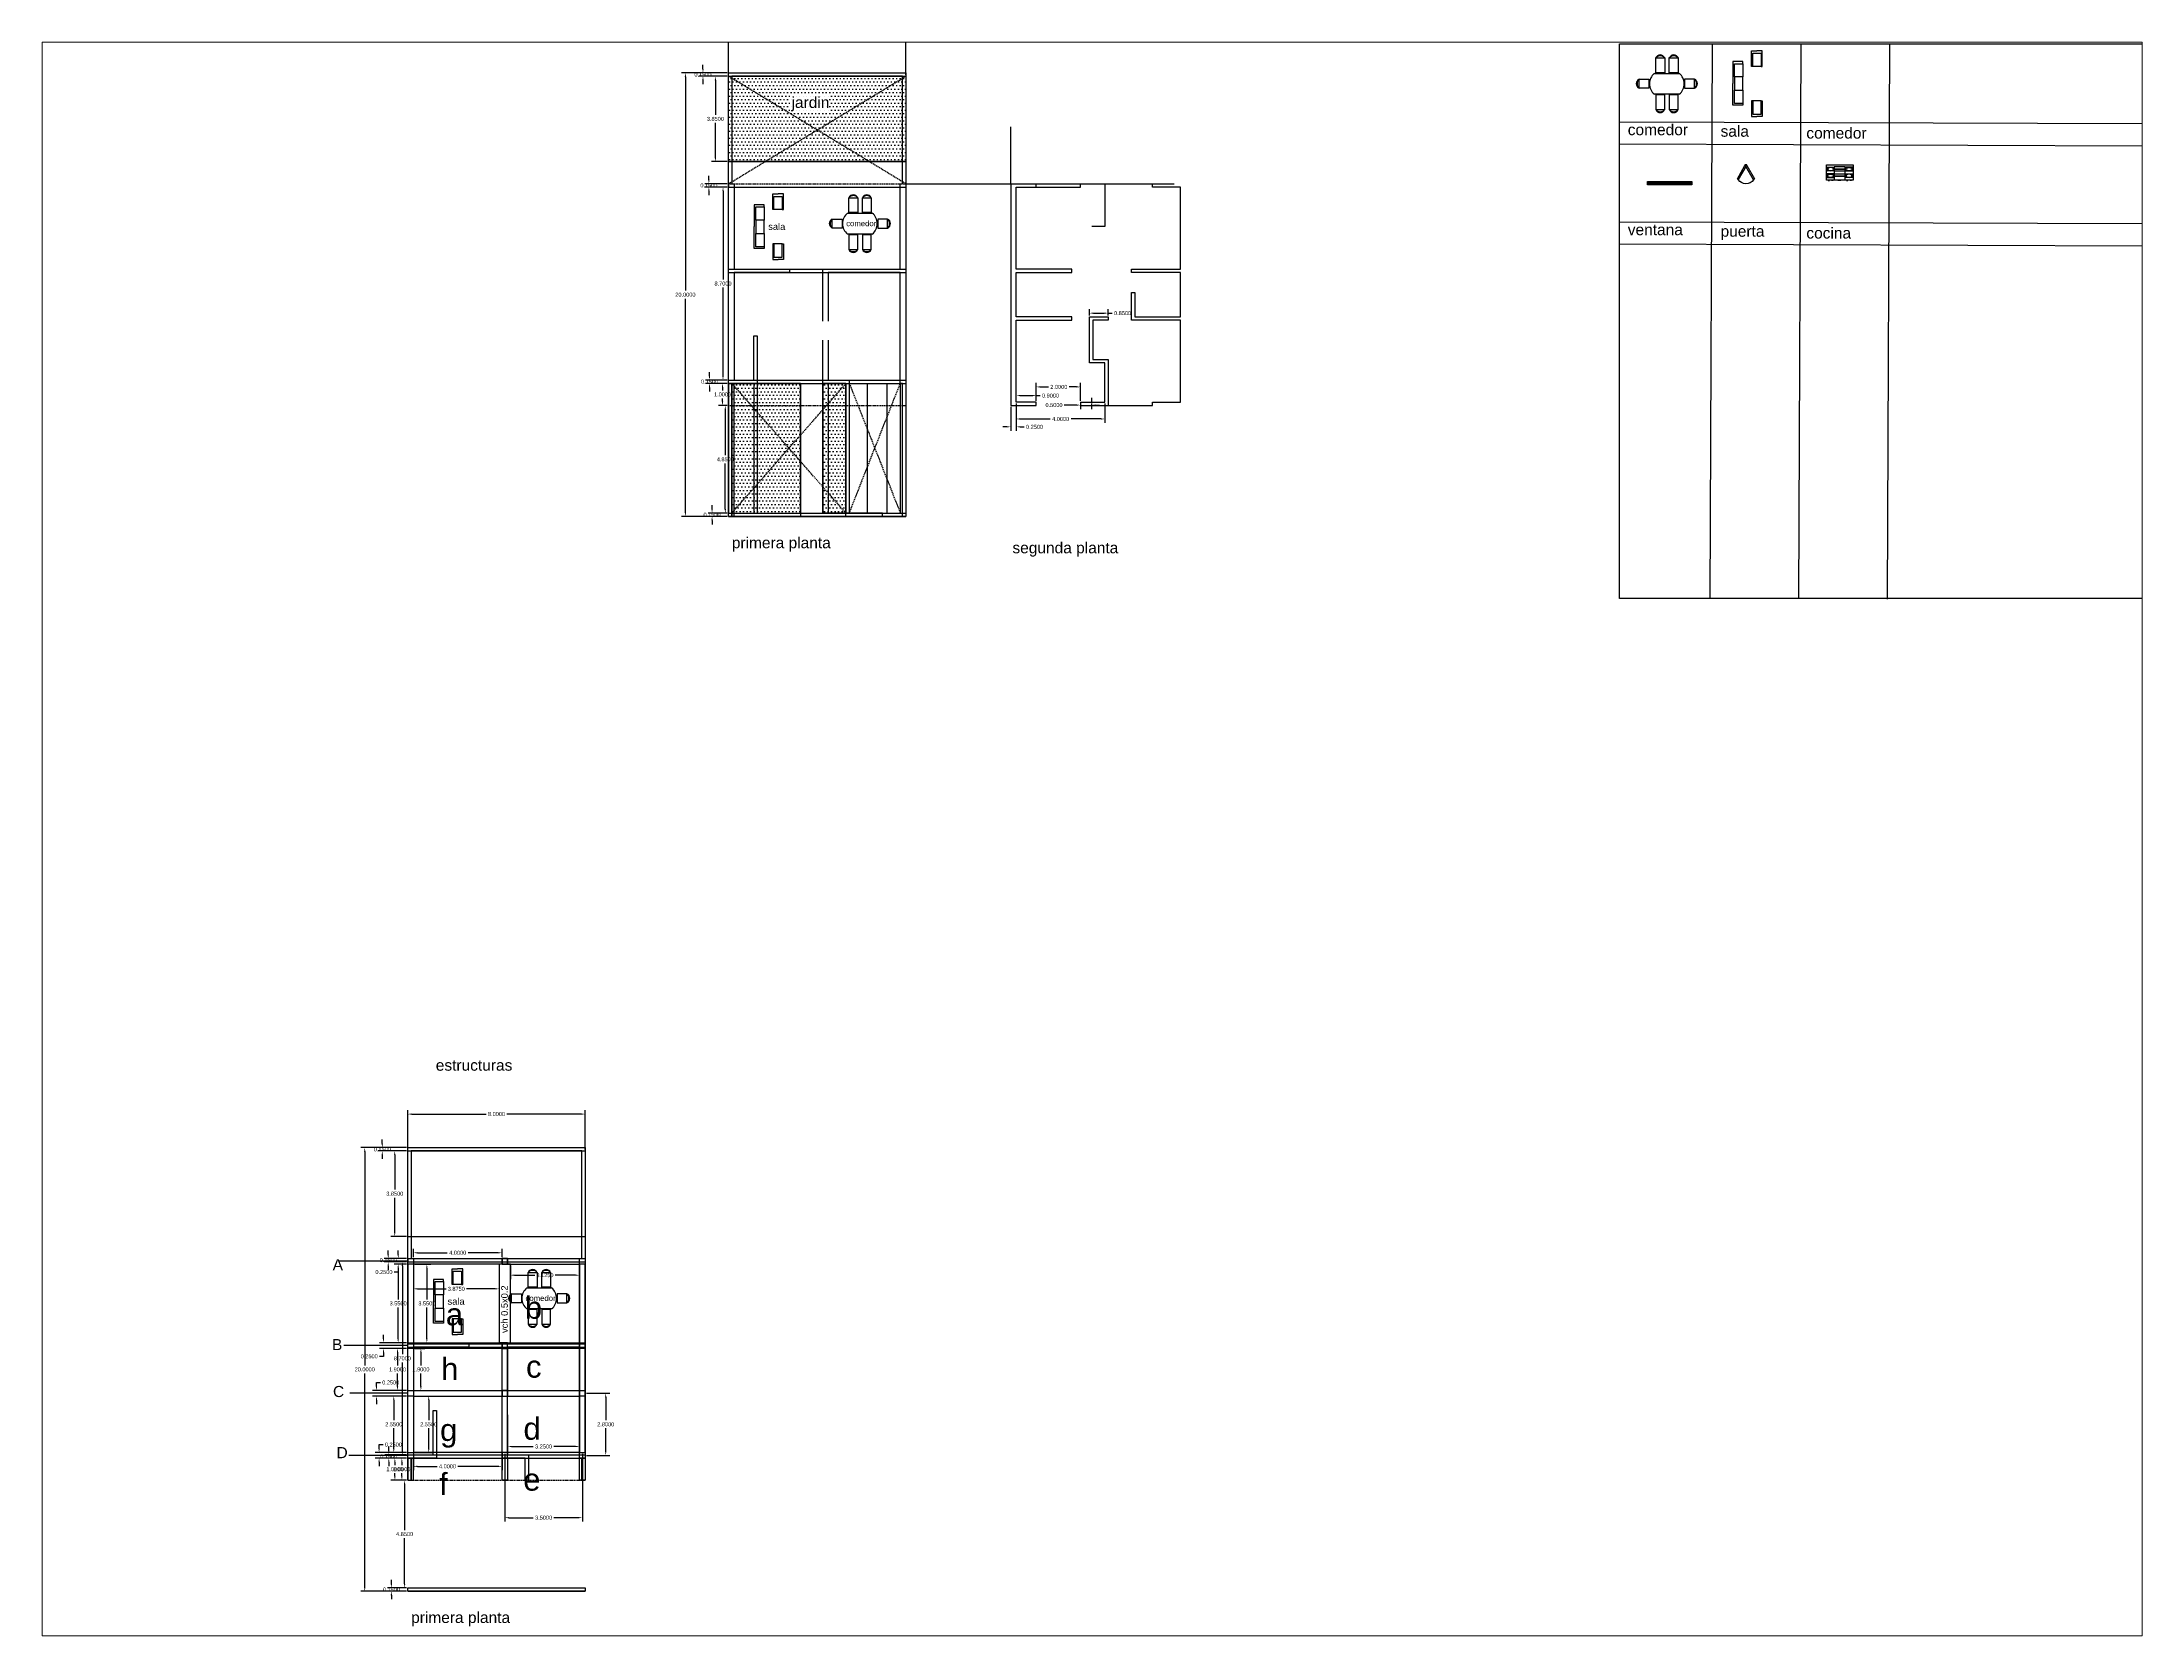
# Paper-space layout 'Layout3' of a CAD drawing. Header units: millimetres. Extents: x 26 to 231, y 20 to 176.
# The model-space entities are those that its viewports show. They can reach past a viewport. Long polylines and large blocks are cut down to what shows.
import ezdxf

# ---------------------------------------------------------------- set-up
doc = ezdxf.new("R2010")
doc.units = ezdxf.units.MM
doc.linetypes.add('HIDDEN', pattern=[0.375, 0.25, -0.125])
for name, color, linetype in [('arquit-accesorio', 43, 'Continuous'), ('arquit-jardin-patio', 3, 'Continuous'), ('arquit-muro', 20, 'Continuous'), ('arquit-vacio', 7, 'HIDDEN'), ('borrar', 8, 'Continuous'), ('estruct-frame', 8, 'Continuous'), ('grilla', 5, 'Continuous')]:
    doc.layers.add(name, color=color, linetype=linetype)
doc.styles.add('Arial_3', font='Arial Unicode MS.ttf', dxfattribs={"height": 3})
doc.styles.get("Standard").update_dxf_attribs({"font": 'Arial Unicode MS.ttf'})
doc.dimstyles.get("Standard").update_dxf_attribs({"dimtxt": 0.18, "dimasz": 0.18, "dimexe": 0.18, "dimexo": 0.0625, "dimgap": 0.09, "dimtad": 0, "dimtih": 1, "dimtoh": 1, "dimdec": 4, "dimzin": 0, "dimdsep": 46, "dimtxsty": 'Standard', "dimcen": 0.09, "dimadec": 0, "dimazin": 0, "dimtfac": 1, "dimtdec": 4, "dimtofl": 0, "dimtmove": 0, "dimatfit": 3, "dimfxl": 1, "dimtolj": 1, "dimtzin": 0, "dimarcsym": 0})

# ---------------------------------------------------------------- blocks, each defined once
blk = doc.blocks.new('comedor')
for points in [[(1.642, -0.631), (2.043, -0.631), (2.043, -1.297), (1.642, -1.297)], [(2.251, -0.631), (2.653, -0.631), (2.653, -1.297), (2.251, -1.297)], [(0.893, -1.995), (0.893, -1.593), (1.336, -1.593), (1.336, -1.995)], [(3.387, -1.995), (3.387, -1.593), (2.945, -1.593), (2.945, -1.995)], [(1.642, -2.964), (2.043, -2.964), (2.043, -2.298), (1.642, -2.298)], [(2.251, -2.964), (2.653, -2.964), (2.653, -2.298), (2.251, -2.298)]]:
    blk.add_lwpolyline(points, close=True)
for points in [[(1.58, -1.327), (2.7, -1.327)], [(2.7, -2.267), (1.58, -2.267)]]:
    blk.add_lwpolyline(points)
for centre, radius, start, end in [((1.842, -0.716), 0.218, 23.03998, 156.96002), ((1.842, -0.796), 0.26, 39.38512, 140.61488), ((2.452, -0.716), 0.218, 23.03998, 156.96002), ((2.452, -0.796), 0.26, 39.38512, 140.61488), ((0.979, -1.794), 0.218, 113.03998, 246.96002), ((1.058, -1.794), 0.26, 129.38512, 230.61488), ((1.962, -1.797), 0.606, 129.0902, 230.9098), ((2.318, -1.797), 0.606, 309.0902, 50.9098), ((3.222, -1.794), 0.26, 309.38512, 50.61488), ((3.302, -1.794), 0.218, 293.03998, 66.96002), ((1.842, -2.799), 0.26, 219.38512, 320.61488), ((1.842, -2.879), 0.218, 203.03998, 336.96002), ((2.452, -2.799), 0.26, 219.38512, 320.61488), ((2.452, -2.879), 0.218, 203.03998, 336.96002)]:
    blk.add_arc(centre, radius, start, end)
blk = doc.blocks.new('eliminar')
for p, q in [((526.395, 297.532), (525.944, 297.532)), ((525.944, 297.532), (525.944, 296.549)), ((526.395, 297.44), (526.395, 297.532)), ((526.787, 297.316), (526.787, 298.021)), ((526.787, 298.021), (527.026, 298.021)), ((527.265, 298.021), (527.026, 298.021)), ((527.265, 297.316), (527.265, 298.021)), ((525.944, 295.565), (525.944, 296.549)), ((526.838, 297.316), (526.787, 297.316)), ((527.214, 297.316), (527.265, 297.316)), ((526.395, 295.565), (525.944, 295.565)), ((526.395, 295.658), (526.395, 295.565)), ((526.838, 295.767), (526.787, 295.767)), ((526.787, 295.767), (526.787, 295.061)), ((527.214, 295.767), (527.265, 295.767)), ((527.265, 295.767), (527.265, 295.061)), ((526.787, 295.061), (527.026, 295.061)), ((527.265, 295.061), (527.026, 295.061))]:
    blk.add_line(p, q)
for points in [[(526.838, 297.915), (527.214, 297.915), (527.214, 297.316), (526.838, 297.316)], [(526.019, 297.44), (526.395, 297.44), (526.395, 296.841), (526.019, 296.841)], [(526.019, 296.242), (526.395, 296.242), (526.395, 296.841), (526.019, 296.841)], [(526.019, 296.242), (526.395, 296.242), (526.395, 295.643), (526.019, 295.643)], [(526.838, 295.167), (527.214, 295.167), (527.214, 295.767), (526.838, 295.767)]]:
    blk.add_lwpolyline(points, close=True)
blk = doc.blocks.new('sala')
blk.add_blockref('eliminar', (-520.824, -298.332))
blk = doc.blocks.new('*D5')
at = {"color": 0, "lineweight": -2, "transparency": 16777216}
for p, q in [((510.575, 308.138), (510.575, 309.92)), ((518.575, 308.138), (518.575, 309.92)), ((510.755, 309.74), (514.11, 309.74)), ((518.395, 309.74), (515.039, 309.74))]:
    blk.add_line(p, q, dxfattribs=at)
at = {"color": 0, "transparency": 16777216}
for points in [[(510.755, 309.77), (510.755, 309.71), (510.575, 309.74)], [(518.395, 309.77), (518.395, 309.71), (518.575, 309.74)]]:
    blk.add_solid(points, dxfattribs=at)
at = {"layer": 'Defpoints', "color": 0, "transparency": 16777216}
for p in [(518.575, 309.74), (510.575, 308.076), (518.575, 308.076)]:
    blk.add_point(p, dxfattribs=at)
at = {"color": 0, "transparency": 16777216, "insert": (514.575, 309.74), "char_height": 0.18, "attachment_point": 5}
blk.add_mtext('\\A1;8.0000', dxfattribs=at)
blk = doc.blocks.new('*D6')
at = {"color": 0, "lineweight": -2, "transparency": 16777216}
for p, q in [((510.512, 308.076), (509.804, 308.076)), ((509.984, 307.896), (509.984, 306.332)), ((509.984, 304.406), (509.984, 305.969)), ((510.512, 304.226), (509.804, 304.226))]:
    blk.add_line(p, q, dxfattribs=at)
at = {"color": 0, "transparency": 16777216}
for points in [[(509.954, 307.896), (510.014, 307.896), (509.984, 308.076)], [(509.954, 304.406), (510.014, 304.406), (509.984, 304.226)]]:
    blk.add_solid(points, dxfattribs=at)
at = {"layer": 'Defpoints', "color": 0, "transparency": 16777216}
for p in [(510.575, 308.076), (509.984, 304.226), (510.575, 304.226)]:
    blk.add_point(p, dxfattribs=at)
at = {"color": 0, "transparency": 16777216, "insert": (509.984, 306.151), "char_height": 0.18, "attachment_point": 5}
blk.add_mtext('\\A1;3.8500', dxfattribs=at)
blk = doc.blocks.new('*D7')
at = {"color": 0, "lineweight": -2, "transparency": 16777216}
for p, q in [((510.512, 308.226), (509.243, 308.226)), ((510.512, 308.076), (509.243, 308.076)), ((509.423, 308.406), (509.423, 308.586)), ((509.423, 307.896), (509.423, 307.716))]:
    blk.add_line(p, q, dxfattribs=at)
at = {"color": 0, "transparency": 16777216}
for points in [[(509.393, 308.406), (509.453, 308.406), (509.423, 308.226)], [(509.393, 307.896), (509.453, 307.896), (509.423, 308.076)]]:
    blk.add_solid(points, dxfattribs=at)
at = {"layer": 'Defpoints', "color": 0, "transparency": 16777216}
for p in [(509.423, 308.076), (510.575, 308.226), (510.575, 308.076)]:
    blk.add_point(p, dxfattribs=at)
at = {"color": 0, "transparency": 16777216, "insert": (509.423, 308.151), "char_height": 0.18, "attachment_point": 5}
blk.add_mtext('\\A1;0.1500', dxfattribs=at)
blk = doc.blocks.new('*D8')
at = {"color": 0, "lineweight": -2, "transparency": 16777216}
for p, q in [((510.512, 303.226), (509.511, 303.226)), ((509.691, 303.406), (509.691, 303.586)), ((510.512, 303.076), (509.511, 303.076)), ((509.691, 302.896), (509.691, 302.716))]:
    blk.add_line(p, q, dxfattribs=at)
at = {"color": 0, "transparency": 16777216}
for points in [[(509.661, 303.406), (509.721, 303.406), (509.691, 303.226)], [(509.661, 302.896), (509.721, 302.896), (509.691, 303.076)]]:
    blk.add_solid(points, dxfattribs=at)
at = {"layer": 'Defpoints', "color": 0, "transparency": 16777216}
for p in [(510.575, 303.226), (509.691, 303.076), (510.575, 303.076)]:
    blk.add_point(p, dxfattribs=at)
at = {"color": 0, "transparency": 16777216, "insert": (509.691, 303.151), "char_height": 0.18, "attachment_point": 5}
blk.add_mtext('\\A1;0.1500', dxfattribs=at)
blk = doc.blocks.new('*D9')
at = {"color": 0, "lineweight": -2, "transparency": 16777216}
for p, q in [((510.512, 303.076), (510.148, 303.076)), ((510.328, 302.896), (510.328, 298.907)), ((510.328, 294.556), (510.328, 298.544)), ((510.512, 294.376), (510.148, 294.376))]:
    blk.add_line(p, q, dxfattribs=at)
at = {"color": 0, "transparency": 16777216}
for points in [[(510.298, 302.896), (510.358, 302.896), (510.328, 303.076)], [(510.298, 294.556), (510.358, 294.556), (510.328, 294.376)]]:
    blk.add_solid(points, dxfattribs=at)
at = {"layer": 'Defpoints', "color": 0, "transparency": 16777216}
for p in [(510.575, 303.076), (510.328, 294.376), (510.575, 294.376)]:
    blk.add_point(p, dxfattribs=at)
at = {"color": 0, "transparency": 16777216, "insert": (510.328, 298.726), "char_height": 0.18, "attachment_point": 5}
blk.add_mtext('\\A1;8.7000', dxfattribs=at)
blk = doc.blocks.new('*D10')
at = {"color": 0, "lineweight": -2, "transparency": 16777216}
for p, q in [((509.718, 294.556), (509.718, 294.736)), ((510.512, 294.376), (509.538, 294.376)), ((510.512, 294.226), (509.538, 294.226)), ((509.718, 294.046), (509.718, 293.866))]:
    blk.add_line(p, q, dxfattribs=at)
at = {"color": 0, "transparency": 16777216}
for points in [[(509.688, 294.556), (509.748, 294.556), (509.718, 294.376)], [(509.688, 294.046), (509.748, 294.046), (509.718, 294.226)]]:
    blk.add_solid(points, dxfattribs=at)
at = {"layer": 'Defpoints', "color": 0, "transparency": 16777216}
for p in [(509.718, 294.226), (510.575, 294.376), (510.575, 294.226)]:
    blk.add_point(p, dxfattribs=at)
at = {"color": 0, "transparency": 16777216, "insert": (509.718, 294.301), "char_height": 0.18, "attachment_point": 5}
blk.add_mtext('\\A1;0.1500', dxfattribs=at)
blk = doc.blocks.new('*D11')
at = {"color": 0, "lineweight": -2, "transparency": 16777216}
for p, q in [((510.512, 294.226), (510.127, 294.226)), ((510.307, 294.046), (510.307, 293.907)), ((510.512, 293.226), (510.127, 293.226)), ((510.307, 293.406), (510.307, 293.544))]:
    blk.add_line(p, q, dxfattribs=at)
at = {"color": 0, "transparency": 16777216}
for points in [[(510.277, 294.046), (510.337, 294.046), (510.307, 294.226)], [(510.277, 293.406), (510.337, 293.406), (510.307, 293.226)]]:
    blk.add_solid(points, dxfattribs=at)
at = {"layer": 'Defpoints', "color": 0, "transparency": 16777216}
for p in [(510.575, 294.226), (510.307, 293.226), (510.575, 293.226)]:
    blk.add_point(p, dxfattribs=at)
at = {"color": 0, "transparency": 16777216, "insert": (510.307, 293.726), "char_height": 0.18, "attachment_point": 5}
blk.add_mtext('\\A1;1.0000', dxfattribs=at)
blk = doc.blocks.new('*D12')
at = {"color": 0, "lineweight": -2, "transparency": 16777216}
for p, q in [((510.512, 293.226), (510.251, 293.226)), ((510.431, 293.046), (510.431, 290.982)), ((510.431, 288.556), (510.431, 290.619)), ((510.512, 288.376), (510.251, 288.376))]:
    blk.add_line(p, q, dxfattribs=at)
at = {"color": 0, "transparency": 16777216}
for points in [[(510.401, 293.046), (510.461, 293.046), (510.431, 293.226)], [(510.401, 288.556), (510.461, 288.556), (510.431, 288.376)]]:
    blk.add_solid(points, dxfattribs=at)
at = {"layer": 'Defpoints', "color": 0, "transparency": 16777216}
for p in [(510.575, 293.226), (510.431, 288.376), (510.575, 288.376)]:
    blk.add_point(p, dxfattribs=at)
at = {"color": 0, "transparency": 16777216, "insert": (510.431, 290.801), "char_height": 0.18, "attachment_point": 5}
blk.add_mtext('\\A1;4.8500', dxfattribs=at)
blk = doc.blocks.new('*D13')
at = {"color": 0, "lineweight": -2, "transparency": 16777216}
for p, q in [((510.512, 288.376), (509.653, 288.376)), ((510.512, 288.226), (509.653, 288.226)), ((509.833, 288.556), (509.833, 288.736)), ((509.833, 288.046), (509.833, 287.866))]:
    blk.add_line(p, q, dxfattribs=at)
at = {"color": 0, "transparency": 16777216}
for points in [[(509.803, 288.556), (509.863, 288.556), (509.833, 288.376)], [(509.803, 288.046), (509.863, 288.046), (509.833, 288.226)]]:
    blk.add_solid(points, dxfattribs=at)
at = {"layer": 'Defpoints', "color": 0, "transparency": 16777216}
for p in [(509.833, 288.226), (510.575, 288.376), (510.575, 288.226)]:
    blk.add_point(p, dxfattribs=at)
at = {"color": 0, "transparency": 16777216, "insert": (509.833, 288.301), "char_height": 0.18, "attachment_point": 5}
blk.add_mtext('\\A1;0.1500', dxfattribs=at)
blk = doc.blocks.new('*D14')
at = {"color": 0, "lineweight": -2, "transparency": 16777216}
for p, q in [((510.512, 308.226), (508.451, 308.226)), ((508.631, 308.046), (508.631, 298.407)), ((508.631, 288.406), (508.631, 298.044)), ((510.512, 288.226), (508.451, 288.226))]:
    blk.add_line(p, q, dxfattribs=at)
at = {"color": 0, "transparency": 16777216}
for points in [[(508.601, 308.046), (508.661, 308.046), (508.631, 308.226)], [(508.601, 288.406), (508.661, 288.406), (508.631, 288.226)]]:
    blk.add_solid(points, dxfattribs=at)
at = {"layer": 'Defpoints', "color": 0, "transparency": 16777216}
for p in [(510.575, 308.226), (508.631, 288.226), (510.575, 288.226)]:
    blk.add_point(p, dxfattribs=at)
at = {"color": 0, "transparency": 16777216, "insert": (508.631, 298.226), "char_height": 0.18, "attachment_point": 5}
blk.add_mtext('\\A1;20.0000', dxfattribs=at)
blk = doc.blocks.new('*D18')
at = {"color": 0, "lineweight": -2, "transparency": 16777216}
for p, q in [((496.11, 259.675), (496.11, 261.457)), ((504.11, 259.675), (504.11, 261.457)), ((496.29, 261.277), (499.645, 261.277)), ((503.93, 261.277), (500.574, 261.277))]:
    blk.add_line(p, q, dxfattribs=at)
at = {"color": 0, "transparency": 16777216}
for points in [[(496.29, 261.307), (496.29, 261.247), (496.11, 261.277)], [(503.93, 261.307), (503.93, 261.247), (504.11, 261.277)]]:
    blk.add_solid(points, dxfattribs=at)
at = {"layer": 'Defpoints', "color": 0, "transparency": 16777216}
for p in [(504.11, 261.277), (496.11, 259.613), (504.11, 259.613)]:
    blk.add_point(p, dxfattribs=at)
at = {"color": 0, "transparency": 16777216, "insert": (500.11, 261.277), "char_height": 0.18, "attachment_point": 5}
blk.add_mtext('\\A1;8.0000', dxfattribs=at)
blk = doc.blocks.new('*D19')
at = {"color": 0, "lineweight": -2, "transparency": 16777216}
for p, q in [((496.047, 259.613), (495.339, 259.613)), ((495.519, 259.433), (495.519, 257.869)), ((495.519, 255.943), (495.519, 257.507)), ((496.047, 255.763), (495.339, 255.763))]:
    blk.add_line(p, q, dxfattribs=at)
at = {"color": 0, "transparency": 16777216}
for points in [[(495.489, 259.433), (495.549, 259.433), (495.519, 259.613)], [(495.489, 255.943), (495.549, 255.943), (495.519, 255.763)]]:
    blk.add_solid(points, dxfattribs=at)
at = {"layer": 'Defpoints', "color": 0, "transparency": 16777216}
for p in [(496.11, 259.613), (495.519, 255.763), (496.11, 255.763)]:
    blk.add_point(p, dxfattribs=at)
at = {"color": 0, "transparency": 16777216, "insert": (495.519, 257.688), "char_height": 0.18, "attachment_point": 5}
blk.add_mtext('\\A1;3.8500', dxfattribs=at)
blk = doc.blocks.new('*D20')
at = {"color": 0, "lineweight": -2, "transparency": 16777216}
for p, q in [((496.047, 259.763), (494.778, 259.763)), ((496.047, 259.613), (494.778, 259.613)), ((494.958, 259.943), (494.958, 260.123)), ((494.958, 259.433), (494.958, 259.253))]:
    blk.add_line(p, q, dxfattribs=at)
at = {"color": 0, "transparency": 16777216}
for points in [[(494.928, 259.943), (494.988, 259.943), (494.958, 259.763)], [(494.928, 259.433), (494.988, 259.433), (494.958, 259.613)]]:
    blk.add_solid(points, dxfattribs=at)
at = {"layer": 'Defpoints', "color": 0, "transparency": 16777216}
for p in [(494.958, 259.613), (496.11, 259.763), (496.11, 259.613)]:
    blk.add_point(p, dxfattribs=at)
at = {"color": 0, "transparency": 16777216, "insert": (494.958, 259.688), "char_height": 0.18, "attachment_point": 5}
blk.add_mtext('\\A1;0.1500', dxfattribs=at)
blk = doc.blocks.new('*D21')
at = {"color": 0, "lineweight": -2, "transparency": 16777216}
for p, q in [((495.226, 254.943), (495.226, 255.123)), ((496.047, 254.763), (495.046, 254.763)), ((496.047, 254.613), (495.046, 254.613)), ((495.226, 254.433), (495.226, 254.253))]:
    blk.add_line(p, q, dxfattribs=at)
at = {"color": 0, "transparency": 16777216}
for points in [[(495.196, 254.943), (495.256, 254.943), (495.226, 254.763)], [(495.196, 254.433), (495.256, 254.433), (495.226, 254.613)]]:
    blk.add_solid(points, dxfattribs=at)
at = {"layer": 'Defpoints', "color": 0, "transparency": 16777216}
for p in [(495.226, 254.613), (496.11, 254.763), (496.11, 254.613)]:
    blk.add_point(p, dxfattribs=at)
at = {"color": 0, "transparency": 16777216, "insert": (495.226, 254.688), "char_height": 0.18, "attachment_point": 5}
blk.add_mtext('\\A1;0.1500', dxfattribs=at)
blk = doc.blocks.new('*D22')
at = {"color": 0, "lineweight": -2, "transparency": 16777216}
for p, q in [((496.047, 254.613), (495.683, 254.613)), ((495.863, 254.433), (495.863, 250.444)), ((495.863, 246.093), (495.863, 250.082)), ((496.047, 245.913), (495.683, 245.913))]:
    blk.add_line(p, q, dxfattribs=at)
at = {"color": 0, "transparency": 16777216}
for points in [[(495.833, 254.433), (495.893, 254.433), (495.863, 254.613)], [(495.833, 246.093), (495.893, 246.093), (495.863, 245.913)]]:
    blk.add_solid(points, dxfattribs=at)
at = {"layer": 'Defpoints', "color": 0, "transparency": 16777216}
for p in [(496.11, 254.613), (495.863, 245.913), (496.11, 245.913)]:
    blk.add_point(p, dxfattribs=at)
at = {"color": 0, "transparency": 16777216, "insert": (495.863, 250.263), "char_height": 0.18, "attachment_point": 5}
blk.add_mtext('\\A1;8.7000', dxfattribs=at)
blk = doc.blocks.new('*D23')
at = {"color": 0, "lineweight": -2, "transparency": 16777216}
for p, q in [((496.047, 245.913), (495.073, 245.913)), ((496.047, 245.763), (495.073, 245.763)), ((495.253, 246.093), (495.253, 246.273)), ((495.253, 245.583), (495.253, 245.403))]:
    blk.add_line(p, q, dxfattribs=at)
at = {"color": 0, "transparency": 16777216}
for points in [[(495.223, 246.093), (495.283, 246.093), (495.253, 245.913)], [(495.223, 245.583), (495.283, 245.583), (495.253, 245.763)]]:
    blk.add_solid(points, dxfattribs=at)
at = {"layer": 'Defpoints', "color": 0, "transparency": 16777216}
for p in [(495.253, 245.763), (496.11, 245.913), (496.11, 245.763)]:
    blk.add_point(p, dxfattribs=at)
at = {"color": 0, "transparency": 16777216, "insert": (495.253, 245.838), "char_height": 0.18, "attachment_point": 5}
blk.add_mtext('\\A1;0.1500', dxfattribs=at)
blk = doc.blocks.new('*D24')
at = {"color": 0, "lineweight": -2, "transparency": 16777216}
for p, q in [((496.047, 245.763), (495.662, 245.763)), ((495.842, 245.583), (495.842, 245.444)), ((496.047, 244.763), (495.662, 244.763)), ((495.842, 244.943), (495.842, 245.082))]:
    blk.add_line(p, q, dxfattribs=at)
at = {"color": 0, "transparency": 16777216}
for points in [[(495.812, 245.583), (495.872, 245.583), (495.842, 245.763)], [(495.812, 244.943), (495.872, 244.943), (495.842, 244.763)]]:
    blk.add_solid(points, dxfattribs=at)
at = {"layer": 'Defpoints', "color": 0, "transparency": 16777216}
for p in [(496.11, 245.763), (495.842, 244.763), (496.11, 244.763)]:
    blk.add_point(p, dxfattribs=at)
at = {"color": 0, "transparency": 16777216, "insert": (495.842, 245.263), "char_height": 0.18, "attachment_point": 5}
blk.add_mtext('\\A1;1.0000', dxfattribs=at)
blk = doc.blocks.new('*D25')
at = {"color": 0, "lineweight": -2, "transparency": 16777216}
for p, q in [((496.047, 244.763), (495.786, 244.763)), ((495.966, 244.583), (495.966, 242.519)), ((495.966, 240.093), (495.966, 242.157)), ((496.047, 239.913), (495.786, 239.913))]:
    blk.add_line(p, q, dxfattribs=at)
at = {"color": 0, "transparency": 16777216}
for points in [[(495.936, 244.583), (495.996, 244.583), (495.966, 244.763)], [(495.936, 240.093), (495.996, 240.093), (495.966, 239.913)]]:
    blk.add_solid(points, dxfattribs=at)
at = {"layer": 'Defpoints', "color": 0, "transparency": 16777216}
for p in [(496.11, 244.763), (495.966, 239.913), (496.11, 239.913)]:
    blk.add_point(p, dxfattribs=at)
at = {"color": 0, "transparency": 16777216, "insert": (495.966, 242.338), "char_height": 0.18, "attachment_point": 5}
blk.add_mtext('\\A1;4.8500', dxfattribs=at)
blk = doc.blocks.new('*D26')
at = {"color": 0, "lineweight": -2, "transparency": 16777216}
for p, q in [((496.047, 239.913), (495.188, 239.913)), ((496.047, 239.763), (495.188, 239.763)), ((495.368, 240.093), (495.368, 240.273)), ((495.368, 239.583), (495.368, 239.403))]:
    blk.add_line(p, q, dxfattribs=at)
at = {"color": 0, "transparency": 16777216}
for points in [[(495.338, 240.093), (495.398, 240.093), (495.368, 239.913)], [(495.338, 239.583), (495.398, 239.583), (495.368, 239.763)]]:
    blk.add_solid(points, dxfattribs=at)
at = {"layer": 'Defpoints', "color": 0, "transparency": 16777216}
for p in [(495.368, 239.763), (496.11, 239.913), (496.11, 239.763)]:
    blk.add_point(p, dxfattribs=at)
at = {"color": 0, "transparency": 16777216, "insert": (495.368, 239.838), "char_height": 0.18, "attachment_point": 5}
blk.add_mtext('\\A1;0.1500', dxfattribs=at)
blk = doc.blocks.new('*D27')
at = {"color": 0, "lineweight": -2, "transparency": 16777216}
for p, q in [((496.047, 259.763), (493.986, 259.763)), ((494.166, 259.583), (494.166, 249.944)), ((494.166, 239.943), (494.166, 249.582)), ((496.047, 239.763), (493.986, 239.763))]:
    blk.add_line(p, q, dxfattribs=at)
at = {"color": 0, "transparency": 16777216}
for points in [[(494.136, 259.583), (494.196, 259.583), (494.166, 259.763)], [(494.136, 239.943), (494.196, 239.943), (494.166, 239.763)]]:
    blk.add_solid(points, dxfattribs=at)
at = {"layer": 'Defpoints', "color": 0, "transparency": 16777216}
for p in [(496.11, 259.763), (494.166, 239.763), (496.11, 239.763)]:
    blk.add_point(p, dxfattribs=at)
at = {"color": 0, "transparency": 16777216, "insert": (494.166, 249.763), "char_height": 0.18, "attachment_point": 5}
blk.add_mtext('\\A1;20.0000', dxfattribs=at)
blk = doc.blocks.new('*D29')
at = {"layer": 'Defpoints', "color": 0, "transparency": 16777216}
for p in [(495.678, 254.513), (496.11, 254.763), (496.11, 254.513)]:
    blk.add_point(p, dxfattribs=at)
at = {"layer": 'estruct-frame', "color": 0, "lineweight": -2, "transparency": 16777216}
for p, q in [((495.678, 254.943), (495.678, 255.123)), ((496.047, 254.763), (495.498, 254.763)), ((496.047, 254.513), (495.498, 254.513)), ((495.678, 254.153), (495.498, 254.153)), ((495.678, 254.333), (495.678, 254.153))]:
    blk.add_line(p, q, dxfattribs=at)
at = {"layer": 'estruct-frame', "color": 0, "transparency": 16777216}
for points in [[(495.648, 254.943), (495.708, 254.943), (495.678, 254.763)], [(495.648, 254.333), (495.708, 254.333), (495.678, 254.513)]]:
    blk.add_solid(points, dxfattribs=at)
at = {"layer": 'estruct-frame', "color": 0, "transparency": 16777216, "insert": (495.033, 254.153), "char_height": 0.18, "attachment_point": 5}
blk.add_mtext('\\A1;0.2500', dxfattribs=at)
blk = doc.blocks.new('*D30')
at = {"layer": 'Defpoints', "color": 0, "transparency": 16777216}
for p in [(496.11, 254.513), (495.673, 250.963), (496.11, 250.963)]:
    blk.add_point(p, dxfattribs=at)
at = {"layer": 'estruct-frame', "color": 0, "lineweight": -2, "transparency": 16777216}
for p, q in [((496.047, 254.513), (495.493, 254.513)), ((495.673, 254.333), (495.673, 252.919)), ((495.673, 251.143), (495.673, 252.557)), ((496.047, 250.963), (495.493, 250.963))]:
    blk.add_line(p, q, dxfattribs=at)
at = {"layer": 'estruct-frame', "color": 0, "transparency": 16777216}
for points in [[(495.643, 254.333), (495.703, 254.333), (495.673, 254.513)], [(495.643, 251.143), (495.703, 251.143), (495.673, 250.963)]]:
    blk.add_solid(points, dxfattribs=at)
at = {"layer": 'estruct-frame', "color": 0, "transparency": 16777216, "insert": (495.673, 252.738), "char_height": 0.18, "attachment_point": 5}
blk.add_mtext('\\A1;3.5500', dxfattribs=at)
blk = doc.blocks.new('*D31')
at = {"layer": 'Defpoints', "color": 0, "transparency": 16777216}
for p in [(495.013, 250.713), (496.11, 250.963), (496.11, 250.713)]:
    blk.add_point(p, dxfattribs=at)
at = {"layer": 'estruct-frame', "color": 0, "lineweight": -2, "transparency": 16777216}
for p, q in [((495.013, 251.143), (495.013, 251.323)), ((496.047, 250.963), (494.833, 250.963)), ((496.047, 250.713), (494.833, 250.713)), ((495.013, 250.353), (494.833, 250.353)), ((495.013, 250.533), (495.013, 250.353))]:
    blk.add_line(p, q, dxfattribs=at)
at = {"layer": 'estruct-frame', "color": 0, "transparency": 16777216}
for points in [[(494.983, 251.143), (495.043, 251.143), (495.013, 250.963)], [(494.983, 250.533), (495.043, 250.533), (495.013, 250.713)]]:
    blk.add_solid(points, dxfattribs=at)
at = {"layer": 'estruct-frame', "color": 0, "transparency": 16777216, "insert": (494.368, 250.353), "char_height": 0.18, "attachment_point": 5}
blk.add_mtext('\\A1;0.2500', dxfattribs=at)
blk = doc.blocks.new('*D32')
at = {"layer": 'Defpoints', "color": 0, "transparency": 16777216}
for p in [(496.11, 250.713), (495.646, 248.813), (496.11, 248.813)]:
    blk.add_point(p, dxfattribs=at)
at = {"layer": 'estruct-frame', "color": 0, "lineweight": -2, "transparency": 16777216}
for p, q in [((496.047, 250.713), (495.466, 250.713)), ((495.646, 250.533), (495.646, 249.944)), ((495.646, 248.993), (495.646, 249.582)), ((496.047, 248.813), (495.466, 248.813))]:
    blk.add_line(p, q, dxfattribs=at)
at = {"layer": 'estruct-frame', "color": 0, "transparency": 16777216}
for points in [[(495.616, 250.533), (495.676, 250.533), (495.646, 250.713)], [(495.616, 248.993), (495.676, 248.993), (495.646, 248.813)]]:
    blk.add_solid(points, dxfattribs=at)
at = {"layer": 'estruct-frame', "color": 0, "transparency": 16777216, "insert": (495.646, 249.763), "char_height": 0.18, "attachment_point": 5}
blk.add_mtext('\\A1;1.9000', dxfattribs=at)
blk = doc.blocks.new('*D33')
at = {"layer": 'Defpoints', "color": 0, "transparency": 16777216}
for p in [(496.11, 248.563), (495.477, 246.013), (496.11, 246.013)]:
    blk.add_point(p, dxfattribs=at)
at = {"layer": 'estruct-frame', "color": 0, "lineweight": -2, "transparency": 16777216}
for p, q in [((496.047, 248.563), (495.297, 248.563)), ((495.477, 248.383), (495.477, 247.469)), ((495.477, 246.193), (495.477, 247.107)), ((496.047, 246.013), (495.297, 246.013))]:
    blk.add_line(p, q, dxfattribs=at)
at = {"layer": 'estruct-frame', "color": 0, "transparency": 16777216}
for points in [[(495.447, 248.383), (495.507, 248.383), (495.477, 248.563)], [(495.447, 246.193), (495.507, 246.193), (495.477, 246.013)]]:
    blk.add_solid(points, dxfattribs=at)
at = {"layer": 'estruct-frame', "color": 0, "transparency": 16777216, "insert": (495.477, 247.288), "char_height": 0.18, "attachment_point": 5}
blk.add_mtext('\\A1;2.5500', dxfattribs=at)
blk = doc.blocks.new('*D34')
at = {"layer": 'Defpoints', "color": 0, "transparency": 16777216}
for p in [(494.696, 248.813), (496.11, 248.813), (496.11, 248.563)]:
    blk.add_point(p, dxfattribs=at)
at = {"layer": 'estruct-frame', "color": 0, "lineweight": -2, "transparency": 16777216}
for p, q in [((494.696, 248.993), (494.696, 249.173)), ((494.696, 249.173), (494.876, 249.173)), ((496.047, 248.813), (494.516, 248.813)), ((496.047, 248.563), (494.516, 248.563)), ((494.696, 248.383), (494.696, 248.203))]:
    blk.add_line(p, q, dxfattribs=at)
at = {"layer": 'estruct-frame', "color": 0, "transparency": 16777216}
for points in [[(494.666, 248.993), (494.726, 248.993), (494.696, 248.813)], [(494.666, 248.383), (494.726, 248.383), (494.696, 248.563)]]:
    blk.add_solid(points, dxfattribs=at)
at = {"layer": 'estruct-frame', "color": 0, "transparency": 16777216, "insert": (495.34, 249.173), "char_height": 0.18, "attachment_point": 5}
blk.add_mtext('\\A1;0.2500', dxfattribs=at)
blk = doc.blocks.new('*D35')
at = {"layer": 'Defpoints', "color": 0, "transparency": 16777216}
for p in [(494.814, 246.013), (496.11, 246.013), (496.11, 245.763)]:
    blk.add_point(p, dxfattribs=at)
at = {"layer": 'estruct-frame', "color": 0, "lineweight": -2, "transparency": 16777216}
for p, q in [((494.814, 246.193), (494.814, 246.373)), ((494.814, 246.373), (494.994, 246.373)), ((496.047, 246.013), (494.634, 246.013)), ((496.047, 245.763), (494.634, 245.763)), ((494.814, 245.583), (494.814, 245.403))]:
    blk.add_line(p, q, dxfattribs=at)
at = {"layer": 'estruct-frame', "color": 0, "transparency": 16777216}
for points in [[(494.784, 246.193), (494.844, 246.193), (494.814, 246.013)], [(494.784, 245.583), (494.844, 245.583), (494.814, 245.763)]]:
    blk.add_solid(points, dxfattribs=at)
at = {"layer": 'estruct-frame', "color": 0, "transparency": 16777216, "insert": (495.459, 246.373), "char_height": 0.18, "attachment_point": 5}
blk.add_mtext('\\A1;0.2500', dxfattribs=at)
blk = doc.blocks.new('*D36')
at = {"layer": 'Defpoints', "color": 0, "transparency": 16777216}
for p in [(496.11, 245.763), (495.526, 244.763), (496.11, 244.763)]:
    blk.add_point(p, dxfattribs=at)
at = {"layer": 'estruct-frame', "color": 0, "lineweight": -2, "transparency": 16777216}
for p, q in [((496.047, 245.763), (495.346, 245.763)), ((495.526, 245.583), (495.526, 245.444)), ((496.047, 244.763), (495.346, 244.763)), ((495.526, 244.943), (495.526, 245.082))]:
    blk.add_line(p, q, dxfattribs=at)
at = {"layer": 'estruct-frame', "color": 0, "transparency": 16777216}
for points in [[(495.496, 245.583), (495.556, 245.583), (495.526, 245.763)], [(495.496, 244.943), (495.556, 244.943), (495.526, 244.763)]]:
    blk.add_solid(points, dxfattribs=at)
at = {"layer": 'estruct-frame', "color": 0, "transparency": 16777216, "insert": (495.526, 245.263), "char_height": 0.18, "attachment_point": 5}
blk.add_mtext('\\A1;1.0000', dxfattribs=at)
blk = doc.blocks.new('*D37')
at = {"layer": 'Defpoints', "color": 0, "transparency": 16777216}
for p in [(500.36, 255.023), (496.36, 254.763), (500.36, 254.763)]:
    blk.add_point(p, dxfattribs=at)
at = {"layer": 'estruct-frame', "color": 0, "lineweight": -2, "transparency": 16777216}
for p, q in [((496.36, 254.825), (496.36, 255.203)), ((496.54, 255.023), (497.892, 255.023)), ((500.18, 255.023), (498.828, 255.023)), ((500.36, 254.825), (500.36, 255.203))]:
    blk.add_line(p, q, dxfattribs=at)
at = {"layer": 'estruct-frame', "color": 0, "transparency": 16777216}
for points in [[(496.54, 255.053), (496.54, 254.993), (496.36, 255.023)], [(500.18, 255.053), (500.18, 254.993), (500.36, 255.023)]]:
    blk.add_solid(points, dxfattribs=at)
at = {"layer": 'estruct-frame', "color": 0, "transparency": 16777216, "insert": (498.36, 255.023), "char_height": 0.18, "attachment_point": 5}
blk.add_mtext('\\A1;4.0000', dxfattribs=at)
blk = doc.blocks.new('*D38')
at = {"layer": 'Defpoints', "color": 0, "transparency": 16777216}
for p in [(496.36, 254.513), (500.235, 254.513), (500.235, 253.396)]:
    blk.add_point(p, dxfattribs=at)
at = {"layer": 'estruct-frame', "color": 0, "lineweight": -2, "transparency": 16777216}
for p, q in [((496.36, 254.45), (496.36, 253.216)), ((500.235, 254.45), (500.235, 253.216)), ((496.54, 253.396), (497.833, 253.396)), ((500.055, 253.396), (498.762, 253.396))]:
    blk.add_line(p, q, dxfattribs=at)
at = {"layer": 'estruct-frame', "color": 0, "transparency": 16777216}
for points in [[(496.54, 253.426), (496.54, 253.366), (496.36, 253.396)], [(500.055, 253.426), (500.055, 253.366), (500.235, 253.396)]]:
    blk.add_solid(points, dxfattribs=at)
at = {"layer": 'estruct-frame', "color": 0, "transparency": 16777216, "insert": (498.297, 253.396), "char_height": 0.18, "attachment_point": 5}
blk.add_mtext('\\A1;3.8750', dxfattribs=at)
blk = doc.blocks.new('*D39')
at = {"layer": 'Defpoints', "color": 0, "transparency": 16777216}
for p in [(496.36, 254.513), (496.36, 250.963), (496.969, 250.963)]:
    blk.add_point(p, dxfattribs=at)
at = {"layer": 'estruct-frame', "color": 0, "lineweight": -2, "transparency": 16777216}
for p, q in [((496.422, 254.513), (497.149, 254.513)), ((496.969, 254.333), (496.969, 252.919)), ((496.969, 251.143), (496.969, 252.557)), ((496.422, 250.963), (497.149, 250.963))]:
    blk.add_line(p, q, dxfattribs=at)
at = {"layer": 'estruct-frame', "color": 0, "transparency": 16777216}
for points in [[(496.939, 254.333), (496.999, 254.333), (496.969, 254.513)], [(496.939, 251.143), (496.999, 251.143), (496.969, 250.963)]]:
    blk.add_solid(points, dxfattribs=at)
at = {"layer": 'estruct-frame', "color": 0, "transparency": 16777216, "insert": (496.969, 252.738), "char_height": 0.18, "attachment_point": 5}
blk.add_mtext('\\A1;3.5500', dxfattribs=at)
blk = doc.blocks.new('*D40')
at = {"layer": 'Defpoints', "color": 0, "transparency": 16777216}
for p in [(496.36, 250.713), (496.36, 248.813), (496.701, 248.813)]:
    blk.add_point(p, dxfattribs=at)
at = {"layer": 'estruct-frame', "color": 0, "lineweight": -2, "transparency": 16777216}
for p, q in [((496.422, 250.713), (496.881, 250.713)), ((496.701, 250.533), (496.701, 249.944)), ((496.701, 248.993), (496.701, 249.582)), ((496.422, 248.813), (496.881, 248.813))]:
    blk.add_line(p, q, dxfattribs=at)
at = {"layer": 'estruct-frame', "color": 0, "transparency": 16777216}
for points in [[(496.671, 250.533), (496.731, 250.533), (496.701, 250.713)], [(496.671, 248.993), (496.731, 248.993), (496.701, 248.813)]]:
    blk.add_solid(points, dxfattribs=at)
at = {"layer": 'estruct-frame', "color": 0, "transparency": 16777216, "insert": (496.701, 249.763), "char_height": 0.18, "attachment_point": 5}
blk.add_mtext('\\A1;1.9000', dxfattribs=at)
blk = doc.blocks.new('*D41')
at = {"layer": 'Defpoints', "color": 0, "transparency": 16777216}
for p in [(496.36, 248.563), (496.36, 246.013), (497.053, 246.013)]:
    blk.add_point(p, dxfattribs=at)
at = {"layer": 'estruct-frame', "color": 0, "lineweight": -2, "transparency": 16777216}
for p, q in [((496.422, 248.563), (497.233, 248.563)), ((497.053, 248.383), (497.053, 247.469)), ((497.053, 246.193), (497.053, 247.107)), ((496.422, 246.013), (497.233, 246.013))]:
    blk.add_line(p, q, dxfattribs=at)
at = {"layer": 'estruct-frame', "color": 0, "transparency": 16777216}
for points in [[(497.023, 248.383), (497.083, 248.383), (497.053, 248.563)], [(497.023, 246.193), (497.083, 246.193), (497.053, 246.013)]]:
    blk.add_solid(points, dxfattribs=at)
at = {"layer": 'estruct-frame', "color": 0, "transparency": 16777216, "insert": (497.053, 247.288), "char_height": 0.18, "attachment_point": 5}
blk.add_mtext('\\A1;2.5500', dxfattribs=at)
blk = doc.blocks.new('*D42')
at = {"layer": 'Defpoints', "color": 0, "transparency": 16777216}
for p in [(496.36, 246.013), (496.36, 245.393), (500.36, 246.013)]:
    blk.add_point(p, dxfattribs=at)
at = {"layer": 'estruct-frame', "color": 0, "lineweight": -2, "transparency": 16777216}
for p, q in [((496.36, 245.95), (496.36, 245.213)), ((496.54, 245.393), (497.432, 245.393)), ((500.18, 245.393), (498.368, 245.393)), ((500.36, 245.95), (500.36, 245.213))]:
    blk.add_line(p, q, dxfattribs=at)
at = {"layer": 'estruct-frame', "color": 0, "transparency": 16777216}
for points in [[(496.54, 245.423), (496.54, 245.363), (496.36, 245.393)], [(500.18, 245.423), (500.18, 245.363), (500.36, 245.393)]]:
    blk.add_solid(points, dxfattribs=at)
at = {"layer": 'estruct-frame', "color": 0, "transparency": 16777216, "insert": (497.9, 245.393), "char_height": 0.18, "attachment_point": 5}
blk.add_mtext('\\A1;4.0000', dxfattribs=at)
blk = doc.blocks.new('*D43')
at = {"layer": 'Defpoints', "color": 0, "transparency": 16777216}
for p in [(500.485, 246.013), (503.985, 246.013), (503.985, 243.078)]:
    blk.add_point(p, dxfattribs=at)
at = {"layer": 'estruct-frame', "color": 0, "lineweight": -2, "transparency": 16777216}
for p, q in [((500.485, 245.95), (500.485, 242.898)), ((503.985, 245.95), (503.985, 242.898)), ((500.665, 243.078), (501.77, 243.078)), ((503.805, 243.078), (502.699, 243.078))]:
    blk.add_line(p, q, dxfattribs=at)
at = {"layer": 'estruct-frame', "color": 0, "transparency": 16777216}
for points in [[(500.665, 243.108), (500.665, 243.048), (500.485, 243.078)], [(503.805, 243.108), (503.805, 243.048), (503.985, 243.078)]]:
    blk.add_solid(points, dxfattribs=at)
at = {"layer": 'estruct-frame', "color": 0, "transparency": 16777216, "insert": (502.235, 243.078), "char_height": 0.18, "attachment_point": 5}
blk.add_mtext('\\A1;3.5000', dxfattribs=at)
blk = doc.blocks.new('*D44')
at = {"layer": 'Defpoints', "color": 0, "transparency": 16777216}
for p in [(504.11, 248.688), (505.037, 248.688), (504.11, 245.888)]:
    blk.add_point(p, dxfattribs=at)
at = {"layer": 'estruct-frame', "color": 0, "lineweight": -2, "transparency": 16777216}
for p, q in [((504.172, 248.688), (505.217, 248.688)), ((505.037, 248.508), (505.037, 247.469)), ((505.037, 246.068), (505.037, 247.107)), ((504.172, 245.888), (505.217, 245.888))]:
    blk.add_line(p, q, dxfattribs=at)
at = {"layer": 'estruct-frame', "color": 0, "transparency": 16777216}
for points in [[(505.007, 248.508), (505.067, 248.508), (505.037, 248.688)], [(505.007, 246.068), (505.067, 246.068), (505.037, 245.888)]]:
    blk.add_solid(points, dxfattribs=at)
at = {"layer": 'estruct-frame', "color": 0, "transparency": 16777216, "insert": (505.037, 247.288), "char_height": 0.18, "attachment_point": 5}
blk.add_mtext('\\A1;2.8000', dxfattribs=at)
blk = doc.blocks.new('*D45')
at = {"layer": 'Defpoints', "color": 0, "transparency": 16777216}
for p in [(500.735, 254.513), (503.86, 254.513), (503.86, 254.012)]:
    blk.add_point(p, dxfattribs=at)
at = {"layer": 'estruct-frame', "color": 0, "lineweight": -2, "transparency": 16777216}
for p, q in [((500.735, 254.45), (500.735, 253.832)), ((500.915, 254.012), (501.833, 254.012)), ((503.68, 254.012), (502.762, 254.012)), ((503.86, 254.45), (503.86, 253.832))]:
    blk.add_line(p, q, dxfattribs=at)
at = {"layer": 'estruct-frame', "color": 0, "transparency": 16777216}
for points in [[(500.915, 254.042), (500.915, 253.982), (500.735, 254.012)], [(503.68, 254.042), (503.68, 253.982), (503.86, 254.012)]]:
    blk.add_solid(points, dxfattribs=at)
at = {"layer": 'estruct-frame', "color": 0, "transparency": 16777216, "insert": (502.297, 254.012), "char_height": 0.18, "attachment_point": 5}
blk.add_mtext('\\A1;3.1250', dxfattribs=at)
blk = doc.blocks.new('*D46')
at = {"layer": 'Defpoints', "color": 0, "transparency": 16777216}
for p in [(500.61, 246.013), (503.86, 246.287), (503.86, 246.013)]:
    blk.add_point(p, dxfattribs=at)
at = {"layer": 'estruct-frame', "color": 0, "lineweight": -2, "transparency": 16777216}
for p, q in [((500.61, 246.075), (500.61, 246.467)), ((503.86, 246.075), (503.86, 246.467)), ((500.79, 246.287), (501.77, 246.287)), ((503.68, 246.287), (502.699, 246.287))]:
    blk.add_line(p, q, dxfattribs=at)
at = {"layer": 'estruct-frame', "color": 0, "transparency": 16777216}
for points in [[(500.79, 246.317), (500.79, 246.257), (500.61, 246.287)], [(503.68, 246.317), (503.68, 246.257), (503.86, 246.287)]]:
    blk.add_solid(points, dxfattribs=at)
at = {"layer": 'estruct-frame', "color": 0, "transparency": 16777216, "insert": (502.235, 246.287), "char_height": 0.18, "attachment_point": 5}
blk.add_mtext('\\A1;3.2500', dxfattribs=at)
blk = doc.blocks.new('*D47')
at = {"color": 0, "lineweight": -2, "transparency": 16777216}
for p, q in [((523.307, 293.163), (523.307, 292.085)), ((523.557, 293.163), (523.557, 292.085)), ((523.127, 292.265), (522.947, 292.265)), ((523.737, 292.265), (523.917, 292.265))]:
    blk.add_line(p, q, dxfattribs=at)
at = {"color": 0, "transparency": 16777216}
for points in [[(523.127, 292.295), (523.127, 292.235), (523.307, 292.265)], [(523.737, 292.295), (523.737, 292.235), (523.557, 292.265)]]:
    blk.add_solid(points, dxfattribs=at)
at = {"layer": 'Defpoints', "color": 0, "transparency": 16777216}
for p in [(523.307, 293.226), (523.557, 293.226), (523.557, 292.265)]:
    blk.add_point(p, dxfattribs=at)
at = {"color": 0, "transparency": 16777216, "insert": (524.382, 292.265), "char_height": 0.18, "attachment_point": 5}
blk.add_mtext('\\A1;0.2500', dxfattribs=at)
blk = doc.blocks.new('*D48')
at = {"color": 0, "lineweight": -2, "transparency": 16777216}
for p, q in [((523.557, 293.438), (523.557, 293.853)), ((523.737, 293.673), (524.277, 293.673)), ((524.457, 293.438), (524.457, 293.853)), ((524.457, 293.673), (524.637, 293.673))]:
    blk.add_line(p, q, dxfattribs=at)
at = {"color": 0, "transparency": 16777216}
for points in [[(523.737, 293.703), (523.737, 293.643), (523.557, 293.673)], [(524.277, 293.703), (524.277, 293.643), (524.457, 293.673)]]:
    blk.add_solid(points, dxfattribs=at)
at = {"layer": 'Defpoints', "color": 0, "transparency": 16777216}
for p in [(524.457, 293.673), (523.557, 293.376), (524.457, 293.376)]:
    blk.add_point(p, dxfattribs=at)
at = {"color": 0, "transparency": 16777216, "insert": (525.102, 293.673), "char_height": 0.18, "attachment_point": 5}
blk.add_mtext('\\A1;0.9000', dxfattribs=at)
blk = doc.blocks.new('*D49')
at = {"color": 0, "lineweight": -2, "transparency": 16777216}
for p, q in [((524.457, 293.438), (524.457, 294.246)), ((524.637, 294.066), (525.011, 294.066)), ((526.277, 294.066), (525.942, 294.066)), ((526.457, 293.438), (526.457, 294.246))]:
    blk.add_line(p, q, dxfattribs=at)
at = {"color": 0, "transparency": 16777216}
for points in [[(524.637, 294.096), (524.637, 294.036), (524.457, 294.066)], [(526.277, 294.096), (526.277, 294.036), (526.457, 294.066)]]:
    blk.add_solid(points, dxfattribs=at)
at = {"layer": 'Defpoints', "color": 0, "transparency": 16777216}
for p in [(526.457, 294.066), (524.457, 293.376), (526.457, 293.376)]:
    blk.add_point(p, dxfattribs=at)
at = {"color": 0, "transparency": 16777216, "insert": (525.476, 294.066), "char_height": 0.18, "attachment_point": 5}
blk.add_mtext('\\A1;2.0000', dxfattribs=at)
blk = doc.blocks.new('*D50')
at = {"color": 0, "lineweight": -2, "transparency": 16777216}
for p, q in [((523.557, 293.313), (523.557, 292.44)), ((527.557, 293.313), (527.557, 292.44)), ((523.737, 292.62), (525.089, 292.62)), ((527.377, 292.62), (526.025, 292.62))]:
    blk.add_line(p, q, dxfattribs=at)
at = {"color": 0, "transparency": 16777216}
for points in [[(523.737, 292.65), (523.737, 292.59), (523.557, 292.62)], [(527.377, 292.65), (527.377, 292.59), (527.557, 292.62)]]:
    blk.add_solid(points, dxfattribs=at)
at = {"layer": 'Defpoints', "color": 0, "transparency": 16777216}
for p in [(523.557, 293.376), (527.557, 293.376), (527.557, 292.62)]:
    blk.add_point(p, dxfattribs=at)
at = {"color": 0, "transparency": 16777216, "insert": (525.557, 292.62), "char_height": 0.18, "attachment_point": 5}
blk.add_mtext('\\A1;4.0000', dxfattribs=at)
blk = doc.blocks.new('*D51')
at = {"color": 0, "lineweight": -2, "transparency": 16777216}
for p, q in [((526.277, 293.246), (525.723, 293.246)), ((526.457, 293.313), (526.457, 293.066)), ((526.957, 293.313), (526.957, 293.066)), ((527.137, 293.246), (527.317, 293.246))]:
    blk.add_line(p, q, dxfattribs=at)
at = {"color": 0, "transparency": 16777216}
for points in [[(526.277, 293.276), (526.277, 293.216), (526.457, 293.246)], [(527.137, 293.276), (527.137, 293.216), (526.957, 293.246)]]:
    blk.add_solid(points, dxfattribs=at)
at = {"layer": 'Defpoints', "color": 0, "transparency": 16777216}
for p in [(526.457, 293.376), (526.457, 293.246), (526.957, 293.376)]:
    blk.add_point(p, dxfattribs=at)
at = {"color": 0, "transparency": 16777216, "insert": (525.258, 293.246), "char_height": 0.18, "attachment_point": 5}
blk.add_mtext('\\A1;0.5000', dxfattribs=at)
blk = doc.blocks.new('*D52')
at = {"color": 0, "lineweight": -2, "transparency": 16777216}
for p, q in [((526.857, 297.288), (526.857, 297.572)), ((527.707, 297.288), (527.707, 297.572)), ((527.037, 297.392), (527.527, 297.392)), ((527.707, 297.392), (527.887, 297.392))]:
    blk.add_line(p, q, dxfattribs=at)
at = {"color": 0, "transparency": 16777216}
for points in [[(527.037, 297.422), (527.037, 297.362), (526.857, 297.392)], [(527.527, 297.422), (527.527, 297.362), (527.707, 297.392)]]:
    blk.add_solid(points, dxfattribs=at)
at = {"layer": 'Defpoints', "color": 0, "transparency": 16777216}
for p in [(526.857, 297.226), (527.707, 297.392), (527.707, 297.226)]:
    blk.add_point(p, dxfattribs=at)
at = {"color": 0, "transparency": 16777216, "insert": (528.352, 297.392), "char_height": 0.18, "attachment_point": 5}
blk.add_mtext('\\A1;0.8500', dxfattribs=at)

msp = doc.modelspace()

# ---------------------------------------------------------------- hatches: boundary and pattern name
at = {"layer": 'arquit-jardin-patio'}
h = msp.add_hatch(dxfattribs=at)
h.set_pattern_fill('DOTS', color=256, scale=0.1)
h.paths.add_polyline_path([(510.57472, 308.07556), (518.57472, 308.07556), (518.57472, 304.22556), (510.57472, 304.22556)])
h = msp.add_hatch(dxfattribs=at)
h.set_pattern_fill('DOTS', color=256, scale=0.1)
h.paths.add_polyline_path([(513.82472, 294.22556), (510.72472, 294.22556), (510.72472, 288.37556), (513.82472, 288.37556)])
h.paths.add_polyline_path([(515.87472, 294.22556), (514.82472, 294.22556), (514.82472, 288.37556), (515.87472, 288.37556)])

# ---------------------------------------------------------------- linework, layer by layer
for p, q in [((554.94248, 309.53233), (554.83635, 284.53233)), ((558.94245, 309.51534), (558.83631, 284.51534)), ((562.94241, 309.49836), (562.83628, 284.49836)), ((510.57472, 308.22556), (518.57472, 308.22556)), ((510.57472, 308.07556), (518.57472, 308.07556)), ((550.761, 306.02401), (600.761, 305.85051)), ((550.75753, 305.02402), (600.75753, 304.85051)), ((510.57472, 303.07556), (518.57472, 303.07556)), ((550.761, 301.51569), (600.761, 301.34219)), ((550.75753, 300.5157), (600.75753, 300.34219)), ((510.57472, 299.37556), (518.57472, 299.37556)), ((510.57472, 299.22556), (518.57472, 299.22556)), ((510.57472, 294.37556), (518.57472, 294.37556)), ((510.57472, 294.22556), (518.57472, 294.22556)), ((526.95728, 293.37556), (526.95728, 293.57738)), ((527.70728, 293.22556), (529.70728, 293.22556)), ((510.57472, 288.37556), (518.57472, 288.37556)), ((510.57472, 288.22556), (518.57472, 288.22556)), ((518.42472, 288.22556), (517.52472, 288.22556)), ((496.10982, 259.76299), (504.10982, 259.76299)), ((496.10982, 259.61299), (504.10982, 259.61299)), ((496.10982, 254.61299), (504.10982, 254.61299)), ((496.10982, 250.91299), (504.10982, 250.91299)), ((496.10982, 250.76299), (504.10982, 250.76299)), ((496.10982, 245.91299), (504.10982, 245.91299)), ((496.10982, 245.76299), (504.10982, 245.76299)), ((496.10982, 239.91299), (504.10982, 239.91299)), ((496.10982, 239.76299), (504.10982, 239.76299)), ((503.95982, 239.76299), (503.05982, 239.76299))]:
    msp.add_line(p, q)
for points in [[(550.761, 309.53233), (600.761, 309.53233), (600.761, 284.53233), (550.761, 284.53233)], [(510.57472, 308.22556), (518.57472, 308.22556), (518.57472, 288.22556), (510.57472, 288.22556)]]:
    msp.add_lwpolyline(points, close=True)
for points in [[(496.10982, 244.76299), (496.10982, 259.76299), (504.10982, 259.76299), (504.10982, 244.76299)], [(504.10982, 239.91299), (504.10982, 239.76299), (496.10982, 239.76299), (496.10982, 239.91299)]]:
    msp.add_lwpolyline(points)
at = {"layer": 'arquit-accesorio'}
for p, q in [((552.02275, 303.27744), (554.02275, 303.27744)), ((552.02275, 303.23744), (554.02275, 303.23744)), ((560.13688, 303.97194), (560.17223, 303.93659)), ((560.13688, 303.80194), (560.17223, 303.8373)), ((560.13688, 303.67111), (560.17223, 303.63576)), ((560.13688, 303.50111), (560.17223, 303.53647)), ((560.43688, 303.97194), (560.40152, 303.93659)), ((560.43688, 303.80194), (560.40152, 303.8373)), ((560.43688, 303.67111), (560.40152, 303.63576)), ((560.43688, 303.50111), (560.40152, 303.53647)), ((560.4549, 303.89894), (560.95155, 303.89894)), ((560.4549, 303.88865), (560.95155, 303.88865)), ((560.4549, 303.80615), (560.95155, 303.80615)), ((560.4549, 303.80215), (560.95155, 303.80215)), ((560.4549, 303.6709), (560.95155, 303.6709)), ((560.4549, 303.6669), (560.95155, 303.6669)), ((560.4549, 303.58441), (560.95155, 303.58441)), ((560.4549, 303.57411), (560.95155, 303.57411)), ((560.96957, 303.97194), (561.00493, 303.93659)), ((560.96957, 303.80194), (561.00493, 303.8373)), ((560.96957, 303.67111), (561.00493, 303.63576)), ((560.96957, 303.50111), (561.00493, 303.53647)), ((561.26957, 303.97194), (561.23421, 303.93659)), ((561.26957, 303.80194), (561.23421, 303.8373)), ((561.26957, 303.67111), (561.23421, 303.63576)), ((561.26957, 303.50111), (561.23421, 303.53647))]:
    msp.add_line(p, q, dxfattribs=at)
for points in [[(556.50798, 304.04566), (556.50798, 304.07566), (556.4247, 304.07566), (556.4247, 304.04566)], [(560.10322, 304.08653), (561.30322, 304.08653), (561.30322, 303.38653), (560.10322, 303.38653)], [(552.02275, 303.33244), (554.02275, 303.33244), (554.02275, 303.18244), (552.02275, 303.18244)], [(560.13688, 303.97194), (560.43688, 303.97194), (560.43688, 303.80194), (560.13688, 303.80194)], [(560.13688, 303.50111), (560.43688, 303.50111), (560.43688, 303.67111), (560.13688, 303.67111)], [(560.17223, 303.93659), (560.14888, 303.88691), (560.17223, 303.8373), (560.28662, 303.81516), (560.40152, 303.8373), (560.42487, 303.88691), (560.40152, 303.93659), (560.28662, 303.95872)], [(560.17223, 303.53647), (560.14888, 303.58614), (560.17223, 303.63576), (560.28662, 303.6579), (560.40152, 303.63576), (560.42487, 303.58614), (560.40152, 303.53647), (560.28662, 303.51433)], [(560.23862, 303.38653), (560.17282, 303.38653), (560.17282, 303.37597), (560.23862, 303.37597)], [(560.33513, 303.38653), (560.40093, 303.38653), (560.40093, 303.37597), (560.33513, 303.37597)], [(560.4549, 303.40409), (560.95155, 303.40409), (560.95155, 303.9823), (560.4549, 303.9823)], [(560.62005, 303.38653), (560.75302, 303.38653), (560.75302, 303.37514), (560.62005, 303.37514)], [(561.26957, 303.97194), (560.96957, 303.97194), (560.96957, 303.80194), (561.26957, 303.80194)], [(561.26957, 303.50111), (560.96957, 303.50111), (560.96957, 303.67111), (561.26957, 303.67111)], [(561.23421, 303.93659), (561.25756, 303.88691), (561.23421, 303.8373), (561.11983, 303.81516), (561.00493, 303.8373), (560.98158, 303.88691), (561.00493, 303.93659), (561.11983, 303.95872)], [(561.23421, 303.53647), (561.25756, 303.58614), (561.23421, 303.63576), (561.11983, 303.6579), (561.00493, 303.63576), (560.98158, 303.58614), (561.00493, 303.53647), (561.11983, 303.51433)], [(561.07131, 303.38653), (561.00551, 303.38653), (561.00551, 303.37597), (561.07131, 303.37597)], [(561.16783, 303.38653), (561.23363, 303.38653), (561.23363, 303.37597), (561.16783, 303.37597)]]:
    msp.add_lwpolyline(points, close=True, dxfattribs=at)
msp.add_lwpolyline([(556.81058, 303.40778), (556.46634, 304.00402), (556.50798, 304.04566), (556.85222, 303.44942), (556.81058, 303.40778, -0.53988495), (556.12538, 303.41346), (556.08374, 303.4551), (556.4247, 304.04566), (556.46634, 304.00402), (556.12538, 303.41346)], format="xyb", dxfattribs=at)
at = {"layer": 'arquit-jardin-patio'}
for points in [[(510.57472, 308.07556), (518.57472, 308.07556), (518.57472, 304.22556), (510.57472, 304.22556)], [(513.82472, 294.22556), (510.72472, 294.22556), (510.72472, 288.37556), (513.82472, 288.37556)], [(514.82472, 294.22556), (515.87472, 294.22556), (515.87472, 288.37556), (514.82472, 288.37556)]]:
    msp.add_lwpolyline(points, close=True, dxfattribs=at)
at = {"layer": 'arquit-muro'}
for p, q in [((523.30728, 303.22556), (523.30728, 305.78696)), ((510.57472, 304.22556), (518.57472, 304.22556)), ((518.32472, 299.37556), (518.32472, 303.22556)), ((518.57472, 303.22556), (530.6777, 303.22556)), ((524.45728, 303.07556), (526.45728, 303.07556)), ((517.72472, 299.37556), (518.32472, 299.37556)), ((527.70728, 295.30056), (527.70728, 293.22556)), ((510.72472, 288.22556), (510.72472, 294.22556)), ((510.57472, 288.22556), (510.72472, 288.22556)), ((496.10982, 255.76299), (504.10982, 255.76299)), ((503.85982, 250.91299), (503.85982, 254.76299)), ((503.25982, 250.91299), (503.85982, 250.91299)), ((496.25982, 244.76299), (496.25982, 245.76299))]:
    msp.add_line(p, q, dxfattribs=at)
at = {"layer": 'arquit-muro', "linetype": 'HIDDEN'}
for p, q in [((510.57472, 303.22556), (518.57472, 303.22556)), ((510.57472, 293.22556), (518.57472, 293.22556)), ((496.10982, 254.76299), (504.10982, 254.76299)), ((496.10982, 244.76299), (504.10982, 244.76299))]:
    msp.add_line(p, q, dxfattribs=at)
at = {"layer": 'arquit-muro'}
for points in [[(510.72472, 294.22556), (510.72472, 288.22556), (510.57472, 288.22556), (510.57472, 308.07556), (510.57472, 308.22556), (518.57472, 308.22556), (518.57472, 308.07556), (518.57472, 288.22556), (518.42472, 288.22556), (518.42472, 294.22556)], [(518.32472, 303.22556), (518.42472, 303.22556), (518.42472, 308.07556), (510.72472, 308.07556), (510.72472, 303.22556), (510.82472, 303.22556), (510.82472, 299.37556), (513.32472, 299.37556), (513.32472, 299.22556), (510.82472, 299.22556), (510.82472, 294.37556)], [(523.30728, 303.22556), (523.30728, 293.22556), (524.45728, 293.22556), (524.45728, 293.37556), (523.55728, 293.37556), (523.55728, 297.07556), (526.05728, 297.07556), (526.05728, 297.22556), (523.55728, 297.22556), (523.55728, 299.22556), (526.05728, 299.22556), (526.05728, 299.37556), (523.55728, 299.37556), (523.55728, 303.07556), (524.45728, 303.07556), (524.45728, 303.22556)], [(526.45728, 303.07556), (526.45728, 303.22556), (527.55728, 303.22556), (527.55728, 301.30056), (526.95728, 301.30056)], [(530.95728, 303.06823), (529.70728, 303.06823), (529.70728, 303.22556)], [(530.95728, 299.21823), (528.75728, 299.21823), (528.75728, 299.36823), (530.95728, 299.36823), (530.95728, 303.06823)], [(514.82472, 297.02556), (514.82472, 299.37556), (516.82472, 299.37556)], [(518.32472, 294.22556), (518.32472, 299.22556), (517.72472, 299.22556), (516.82472, 299.22556), (515.07472, 299.22556), (515.07472, 297.07556), (515.07472, 297.02556)], [(528.90728, 297.21823), (530.95728, 297.21823), (530.95728, 299.21823)], [(529.70728, 293.22556), (529.70728, 293.37556), (530.95728, 293.37556), (530.95728, 297.07556), (528.75728, 297.07556), (528.75728, 298.32556), (528.90728, 298.32556), (528.90728, 297.22556)], [(527.55728, 295.15056), (526.85728, 295.15056), (526.85728, 297.22556), (527.70728, 297.22556), (527.70728, 297.07556), (527.00728, 297.07556), (527.00728, 295.30056)], [(510.82472, 294.37556), (511.72472, 294.37556), (511.72472, 296.37556), (511.87472, 296.37556), (511.87472, 294.22556), (510.57472, 294.22556)], [(514.82472, 294.22556), (514.82472, 296.17556)], [(515.07469, 296.17556), (515.07349, 294.37556), (516.02472, 294.37556), (516.02472, 288.37556), (515.87472, 288.37556), (515.87472, 294.22556)], [(527.00728, 295.30056), (527.70728, 295.30056)], [(527.54521, 293.37556), (527.55728, 293.37556), (527.55728, 295.15056), (527.54971, 295.15056)], [(515.87472, 294.22556), (514.82472, 294.22556)], [(518.42472, 294.22556), (518.32472, 294.22556)], [(526.45728, 293.37556), (527.55728, 293.37556)], [(526.45728, 293.37556), (526.45728, 293.22556), (527.70728, 293.22556)], [(517.52472, 288.22556), (515.87472, 288.22556), (515.87472, 288.37556)], [(517.52472, 288.22556), (517.52472, 288.37556), (516.02472, 288.37556)], [(496.10982, 244.76299), (496.10982, 259.61299), (496.10982, 259.76299), (504.10982, 259.76299), (504.10982, 259.61299), (504.10982, 244.76299)], [(503.85982, 254.76299), (503.95982, 254.76299), (503.95982, 259.61299), (496.25982, 259.61299), (496.25982, 254.76299), (496.35982, 254.76299), (496.35982, 250.91299), (498.85982, 250.91299), (498.85982, 250.76299), (496.35982, 250.76299), (496.35982, 245.91299)], [(500.35982, 248.56299), (500.35982, 250.91299), (502.35982, 250.91299)], [(503.85982, 245.76299), (503.85982, 250.76299), (503.25982, 250.76299), (502.35982, 250.76299), (500.60982, 250.76299), (500.60982, 248.61299), (500.60982, 248.56299)], [(496.35982, 245.91299), (497.25982, 245.91299), (497.25982, 247.91299), (497.40982, 247.91299), (497.40982, 245.76299), (496.10982, 245.76299)], [(500.35982, 245.76299), (500.35982, 247.71299)], [(500.60978, 247.71299), (500.60859, 245.91299), (501.55982, 245.91299), (501.55982, 244.76299)], [(496.25982, 245.76299), (496.25982, 244.76299)], [(501.40982, 245.76299), (500.35982, 245.76299)], [(501.40982, 244.76299), (501.40982, 245.76299)], [(503.95982, 245.76299), (503.85982, 245.76299)], [(503.95982, 244.76299), (503.95982, 245.76299)]]:
    msp.add_lwpolyline(points, dxfattribs=at)
at = {"layer": 'arquit-vacio'}
for p, q in [((510.57472, 303.22556), (518.57472, 308.07556)), ((518.57472, 303.22556), (510.57472, 308.07556)), ((515.87472, 288.37556), (510.72472, 294.22556)), ((510.72472, 288.37556), (515.87472, 294.22556)), ((516.02472, 294.22556), (518.32472, 288.37556)), ((516.02472, 288.37556), (518.32472, 294.22556))]:
    msp.add_line(p, q, dxfattribs=at)
at = {"layer": 'borrar'}
for p, q in [((510.57472, 294.22556), (510.57472, 288.37556)), ((511.72472, 294.22556), (511.72472, 288.37556)), ((511.87472, 294.22556), (511.87472, 288.37556)), ((513.82472, 294.22556), (513.82472, 288.37556)), ((514.82472, 294.22556), (514.82472, 288.37556)), ((515.07472, 294.22556), (515.07472, 288.37556)), ((515.87472, 294.22556), (515.87472, 288.37556)), ((516.02472, 294.22556), (516.02472, 288.37556)), ((516.82472, 294.22556), (516.82472, 288.37556)), ((517.72472, 294.22556), (517.72472, 288.37556)), ((518.32472, 294.22556), (518.32472, 288.37556))]:
    msp.add_line(p, q, dxfattribs=at)
msp.add_lwpolyline([(510.82472, 294.22556), (513.82472, 294.22556), (513.82472, 288.22556), (510.82472, 288.22556)], close=True, dxfattribs=at)
at = {"layer": 'estruct-frame'}
for p, q in [((496.10982, 254.51299), (496.10982, 250.96299)), ((496.35982, 254.76299), (503.85982, 254.76299)), ((500.35982, 254.51299), (496.35982, 254.51299)), ((496.35982, 254.51299), (496.35982, 250.96299)), ((500.60982, 254.51299), (503.85982, 254.51299)), ((503.85982, 254.51299), (503.85982, 250.96299)), ((504.10982, 250.96299), (504.10982, 254.51299)), ((496.10982, 246.01299), (496.10982, 250.71299)), ((496.35982, 250.96299), (503.85982, 250.96299)), ((496.35982, 250.96299), (496.35982, 246.01299)), ((503.85982, 250.71299), (496.35982, 250.71299)), ((500.48482, 250.96299), (500.23482, 250.96299)), ((500.35982, 246.01299), (500.35982, 250.71299)), ((500.60982, 246.01299), (500.60982, 250.71299)), ((503.85982, 250.96299), (503.85982, 246.01299)), ((504.10982, 246.01299), (504.10982, 250.96299)), ((496.35982, 248.81299), (503.85982, 248.81299)), ((496.35982, 248.56299), (503.85982, 248.56299)), ((503.85982, 246.01299), (496.35982, 246.01299)), ((496.35982, 245.76299), (503.85982, 245.76299)), ((500.60982, 245.76299), (500.60982, 244.76299))]:
    msp.add_line(p, q, dxfattribs=at)
for points in [[(496.10982, 254.76299), (496.35982, 254.76299), (496.35982, 254.51299), (496.10982, 254.51299)], [(500.35982, 254.76299), (500.60982, 254.76299), (500.60982, 254.51299), (500.35982, 254.51299)], [(500.60982, 254.76299), (500.35982, 254.76299), (500.35982, 254.51299), (500.60982, 254.51299)], [(503.85982, 254.76299), (504.10982, 254.76299), (504.10982, 254.51299), (503.85982, 254.51299)], [(496.10982, 250.96299), (496.35982, 250.96299), (496.35982, 250.71299), (496.10982, 250.71299)], [(500.60982, 250.96299), (500.35982, 250.96299), (500.35982, 250.71299), (500.60982, 250.71299)], [(503.85982, 250.96299), (504.10982, 250.96299), (504.10982, 250.71299), (503.85982, 250.71299)], [(496.10982, 248.81299), (496.35982, 248.81299), (496.35982, 248.56299), (496.10982, 248.56299)], [(500.60982, 248.81299), (500.35982, 248.81299), (500.35982, 248.56299), (500.60982, 248.56299)], [(503.85982, 248.81299), (504.10982, 248.81299), (504.10982, 248.56299), (503.85982, 248.56299)], [(496.10982, 246.01299), (496.35982, 246.01299), (496.35982, 245.76299), (496.10982, 245.76299)], [(496.10982, 244.76299), (496.35982, 244.76299), (496.35982, 245.76299), (496.10982, 245.76299)], [(500.60982, 246.01299), (500.35982, 246.01299), (500.35982, 245.76299), (500.60982, 245.76299)], [(500.35982, 245.76299), (500.60982, 245.76299), (500.60982, 244.76299), (500.35982, 244.76299)], [(503.85982, 246.01299), (504.10982, 246.01299), (504.10982, 245.76299), (503.85982, 245.76299)], [(504.10982, 244.76299), (503.85982, 244.76299), (503.85982, 245.76299), (504.10982, 245.76299)]]:
    msp.add_lwpolyline(points, close=True, dxfattribs=at)
for points in [[(500.73482, 250.96299), (500.73482, 254.51299), (500.23482, 254.51299), (500.23482, 250.96299)], [(500.23482, 250.96299), (500.73482, 250.96299), (500.73482, 250.96299)]]:
    msp.add_lwpolyline(points, dxfattribs=at)
at = {"layer": 'grilla'}
for p, q in [((510.57472, 303.22556), (510.57472, 303.07556)), ((496.10982, 254.63799), (492.97723, 254.63799)), ((496.10982, 254.76299), (496.10982, 254.61299)), ((496.10982, 250.83799), (493.2174, 250.83799)), ((496.10982, 248.68799), (493.48782, 248.68799)), ((496.10982, 245.88799), (493.45585, 245.88799))]:
    msp.add_line(p, q, dxfattribs=at)

# ---------------------------------------------------------------- block references
for name, p in [('sala', (506.60822, 303.07556)), ('comedor', (514.36217, 303.22556)), ('sala', (492.14331, 254.61299)), ('comedor', (499.89727, 254.76299))]:
    msp.add_blockref(name, p)
at = {"layer": 'arquit-accesorio'}
for name in ['comedor', 'sala']:
    msp.add_blockref(name, (550.761, 309.53233), dxfattribs=at)

# ---------------------------------------------------------------- texts
at = {"attachment_point": 1, "style": 'Arial_3'}
for s, width, gutter_width, heights, insert, char_height in [('comedor', 2.334899, 2.5, [-0.50682], (551.13925, 305.9158), 0.5), ('sala', 2.334899, 2.5, [-0.50682], (555.32602, 305.84676), 0.5), ('comedor', 2.334899, 2.5, [-0.50682], (559.19497, 305.76391), 0.5), ('sala', 1.0604662, 1.5, [-0.30409], (512.3677, 301.4443), 0.3), ('comedor', 1.0604662, 1.5, [-0.25341], (515.88267, 301.56266), 0.25), ('ventana', 2.334899, 2.5, [-0.50682], (551.13925, 301.40748), 0.5), ('{\\fArial Unicode MS|b0|i0|c134|p34;puerta}', 1.7097645, 2.5, [-0.63643], (555.32602, 301.33844), 0.5), ('cocina', 2.334899, 2.5, [-0.50682], (559.19497, 301.25559), 0.5), ('sala', 1.0604662, 1.5, [-0.30409], (497.90279, 252.98172), 0.3), ('comedor', 1.0604662, 1.5, [-0.25341], (501.41776, 253.10009), 0.25)]:
    msp.add_mtext_dynamic_manual_height_columns(s, width=width, gutter_width=gutter_width, heights=heights, dxfattribs=dict(at, insert=insert, char_height=char_height))
at = {"layer": 'arquit-accesorio', "char_height": 0.5, "attachment_point": 1, "style": 'Arial_3'}
for s, insert in [('primera planta', (510.72472, 287.29145)), ('segunda{\\fArial Unicode MS|b0|i0|c134|p34; planta}', (523.38239, 287.0633)), ('estructuras', (497.37078, 263.73203)), ('primera planta', (496.25982, 238.82888))]:
    msp.add_mtext_dynamic_manual_height_columns(s, width=4.9009748, gutter_width=2.5, heights=[0.33178], dxfattribs=dict(at, insert=insert))
at = {"layer": 'arquit-vacio', "insert": (513.41756, 307.14386), "char_height": 0.5, "attachment_point": 1, "style": 'Arial_3'}
msp.add_mtext_dynamic_manual_height_columns('{\\fArial Unicode MS|b0|i0|c134|p34;jardin}', width=1.6297913, gutter_width=15, heights=[-0.64325], dxfattribs=at)
at = {"layer": 'estruct-frame', "insert": (500.32109, 251.40766), "char_height": 0.3, "attachment_point": 1, "rotation": 90, "style": 'Arial_3'}
msp.add_mtext('vch 0.5x0.2', dxfattribs=at)
at = {"layer": 'estruct-frame', "char_height": 1, "attachment_point": 1, "style": 'Arial_3'}
for s, heights, insert in [('b', [-1.01364], (501.39024, 253.04801)), ('a', [-1.01364], (497.82425, 252.75016)), ('h', [-1], (497.61135, 250.28432)), ('c', [-1.01364], (501.44347, 250.3907)), ('g', [-1.28649], (497.56576, 247.5319)), ('d', [-1.01364], (501.32655, 247.59351)), ('f', [-1.00955], (497.52173, 245.09384)), ('e', [-1.01364], (501.31774, 245.29628))]:
    msp.add_mtext_dynamic_manual_height_columns(s, width=1.7563859, gutter_width=5, heights=heights, dxfattribs=dict(at, insert=insert))
at = {"layer": 'grilla', "char_height": 0.5, "attachment_point": 1, "style": 'Arial_3'}
for s, heights, insert in [('{\\fArial Unicode MS|b0|i0|c134|p34;A}', [-0.5], (492.72003, 254.73367)), ('B', [-0.5], (492.6886, 251.13239)), ('C', [-0.5116], (492.73399, 249.01682)), ('D', [-0.5], (492.8946, 246.26077))]:
    msp.add_mtext_dynamic_manual_height_columns(s, width=0.2270312, gutter_width=15, heights=heights, dxfattribs=dict(at, insert=insert))

# ---------------------------------------------------------------- dimensions: what is measured, and where the dimension line sits
for base, p1, p2, picture, middle in [((518.57472, 309.74006), (510.57472, 308.07556), (518.57472, 308.07556), '*D5', (514.57472, 309.74006)), ((527.70728, 297.3921), (526.85728, 297.22556), (527.70728, 297.22556), '*D52', (528.35177, 297.3921)), ((524.45728, 293.67318), (523.55728, 293.37556), (524.45728, 293.37556), '*D48', (525.10177, 293.67318)), ((523.55728, 292.26517), (523.30728, 293.22556), (523.55728, 293.22556), '*D47', (524.38177, 292.26517)), ((527.55728, 292.62027), (523.55728, 293.37556), (527.55728, 293.37556), '*D50', (525.55728, 292.62027)), ((504.10982, 261.27749), (496.10982, 259.61299), (504.10982, 259.61299), '*D18', (500.10982, 261.27749))]:
    dim = msp.add_linear_dim(base=base, p1=p1, p2=p2, dimstyle='Standard')
    dim.commit()
    dim.dimension.update_dxf_attribs({"geometry": picture, "text_midpoint": middle})
for base, p1, p2, picture, middle in [((508.63139, 288.22556), (510.57472, 308.22556), (510.57472, 288.22556), '*D14', (508.63139, 298.22556)), ((509.9839, 304.22556), (510.57472, 308.07556), (510.57472, 304.22556), '*D6', (509.9839, 306.15056)), ((510.32811, 294.37556), (510.57472, 303.07556), (510.57472, 294.37556), '*D9', (510.32811, 298.72556)), ((510.30722, 293.22556), (510.57472, 294.22556), (510.57472, 293.22556), '*D11', (510.30722, 293.72556)), ((510.43108, 288.37556), (510.57472, 293.22556), (510.57472, 288.37556), '*D12', (510.43108, 290.80056)), ((494.16648, 239.76299), (496.10982, 259.76299), (496.10982, 239.76299), '*D27', (494.16648, 249.76299)), ((495.519, 255.76299), (496.10982, 259.61299), (496.10982, 255.76299), '*D19', (495.519, 257.68799)), ((495.8632, 245.91299), (496.10982, 254.61299), (496.10982, 245.91299), '*D22', (495.8632, 250.26299)), ((495.84231, 244.76299), (496.10982, 245.76299), (496.10982, 244.76299), '*D24', (495.84231, 245.26299)), ((495.96617, 239.91299), (496.10982, 244.76299), (496.10982, 239.91299), '*D25', (495.96617, 242.33799))]:
    dim = msp.add_linear_dim(base=base, p1=p1, p2=p2, angle=90, dimstyle='Standard')
    dim.commit()
    dim.dimension.update_dxf_attribs({"geometry": picture, "text_midpoint": middle})
for base, p1, p2, picture, middle in [((509.42297, 308.07556), (510.57472, 308.22556), (510.57472, 308.07556), '*D7', (509.42297, 308.15056)), ((509.69123, 303.07556), (510.57472, 303.22556), (510.57472, 303.07556), '*D8', (509.69123, 303.15056)), ((509.71782, 294.22556), (510.57472, 294.37556), (510.57472, 294.22556), '*D10', (509.71782, 294.30056)), ((509.83316, 288.22556), (510.57472, 288.37556), (510.57472, 288.22556), '*D13', (509.83316, 288.30056)), ((494.95806, 259.61299), (496.10982, 259.76299), (496.10982, 259.61299), '*D20', (494.95806, 259.68799)), ((495.22632, 254.61299), (496.10982, 254.76299), (496.10982, 254.61299), '*D21', (495.22632, 254.68799)), ((495.25292, 245.76299), (496.10982, 245.91299), (496.10982, 245.76299), '*D23', (495.25292, 245.83799)), ((495.36825, 239.76299), (496.10982, 239.91299), (496.10982, 239.76299), '*D26', (495.36825, 239.83799))]:
    dim = msp.add_linear_dim(base=base, p1=p1, p2=p2, angle=90, dimstyle='Standard')
    dim.commit()
    dim.dimension.update_dxf_attribs({"geometry": picture, "text_midpoint": middle, "dimtype": 160})
for base, p1, picture, middle in [((526.45728, 294.06623), (524.45728, 293.37556), '*D49', (525.47626, 294.06623)), ((526.45728, 293.24637), (526.95728, 293.37556), '*D51', (525.25831, 293.24637))]:
    dim = msp.add_linear_dim(base=base, p1=p1, p2=(526.45728, 293.37556), dimstyle='Standard')
    dim.commit()
    dim.dimension.update_dxf_attribs({"geometry": picture, "text_midpoint": middle, "dimtype": 160})
at = {"layer": 'estruct-frame'}
for base, p1, p2, picture, middle in [((495.67766, 254.51299), (496.10982, 254.76299), (496.10982, 254.51299), '*D29', (495.03317, 254.15299)), ((495.67279, 250.96299), (496.10982, 254.51299), (496.10982, 250.96299), '*D30', (495.67279, 252.73799)), ((496.96867, 250.96299), (496.35982, 254.51299), (496.35982, 250.96299), '*D39', (496.96867, 252.73799)), ((495.01298, 250.71299), (496.10982, 250.96299), (496.10982, 250.71299), '*D31', (494.36849, 250.35299)), ((495.64649, 248.81299), (496.10982, 250.71299), (496.10982, 248.81299), '*D32', (495.64649, 249.76299)), ((496.70129, 248.81299), (496.35982, 250.71299), (496.35982, 248.81299), '*D40', (496.70129, 249.76299)), ((494.6959, 248.81299), (496.10982, 248.56299), (496.10982, 248.81299), '*D34', (495.34039, 249.17299)), ((495.47714, 246.01299), (496.10982, 248.56299), (496.10982, 246.01299), '*D33', (495.47714, 247.28799)), ((497.0535, 246.01299), (496.35982, 248.56299), (496.35982, 246.01299), '*D41', (497.0535, 247.28799)), ((494.81416, 246.01299), (496.10982, 245.76299), (496.10982, 246.01299), '*D35', (495.45864, 246.37299)), ((495.52643, 244.76299), (496.10982, 245.76299), (496.10982, 244.76299), '*D36', (495.52643, 245.26299))]:
    dim = msp.add_linear_dim(base=base, p1=p1, p2=p2, angle=90, dimstyle='Standard', dxfattribs=at)
    dim.commit()
    dim.dimension.update_dxf_attribs({"geometry": picture, "text_midpoint": middle})
for base, p1, p2, picture, middle in [((500.35982, 255.02305), (496.35982, 254.76299), (500.35982, 254.76299), '*D37', (498.35982, 255.02305)), ((500.23482, 253.39643), (496.35982, 254.51299), (500.23482, 254.51299), '*D38', (498.29732, 253.39643)), ((503.85982, 254.01161), (500.73482, 254.51299), (503.85982, 254.51299), '*D45', (502.29732, 254.01161)), ((503.85982, 246.28712), (500.60982, 246.01299), (503.85982, 246.01299), '*D46', (502.23482, 246.28712))]:
    dim = msp.add_linear_dim(base=base, p1=p1, p2=p2, dimstyle='Standard', dxfattribs=at)
    dim.commit()
    dim.dimension.update_dxf_attribs({"geometry": picture, "text_midpoint": middle})
dim = msp.add_linear_dim(base=(505.03669, 248.68799), p1=(504.10982, 245.88799), p2=(504.10982, 248.68799), angle=90, dimstyle='Standard', dxfattribs=at)
dim.commit()
dim.dimension.update_dxf_attribs({"geometry": '*D44', "text_midpoint": (505.03669, 247.28799), "dimtype": 160})
for base, p1, p2, picture, middle in [((496.35982, 245.39303), (500.35982, 246.01299), (496.35982, 246.01299), '*D42', (497.8999, 245.39303)), ((503.98482, 243.07752), (500.48482, 246.01299), (503.98482, 246.01299), '*D43', (502.23482, 243.07752))]:
    dim = msp.add_linear_dim(base=base, p1=p1, p2=p2, dimstyle='Standard', dxfattribs=at)
    dim.commit()
    dim.dimension.update_dxf_attribs({"geometry": picture, "text_midpoint": middle, "dimtype": 160})

psp = doc.layouts.new('Layout3')

# ---------------------------------------------------------------- viewports
at = {"layer": 'estruct-frame'}
psp.add_viewport(center=(128.5, 97.5), size=(205.6, 156), view_center_point=(526.97204, 273.68038), view_height=71.8742925, dxfattribs=at)

doc.saveas('drawing.dxf')
